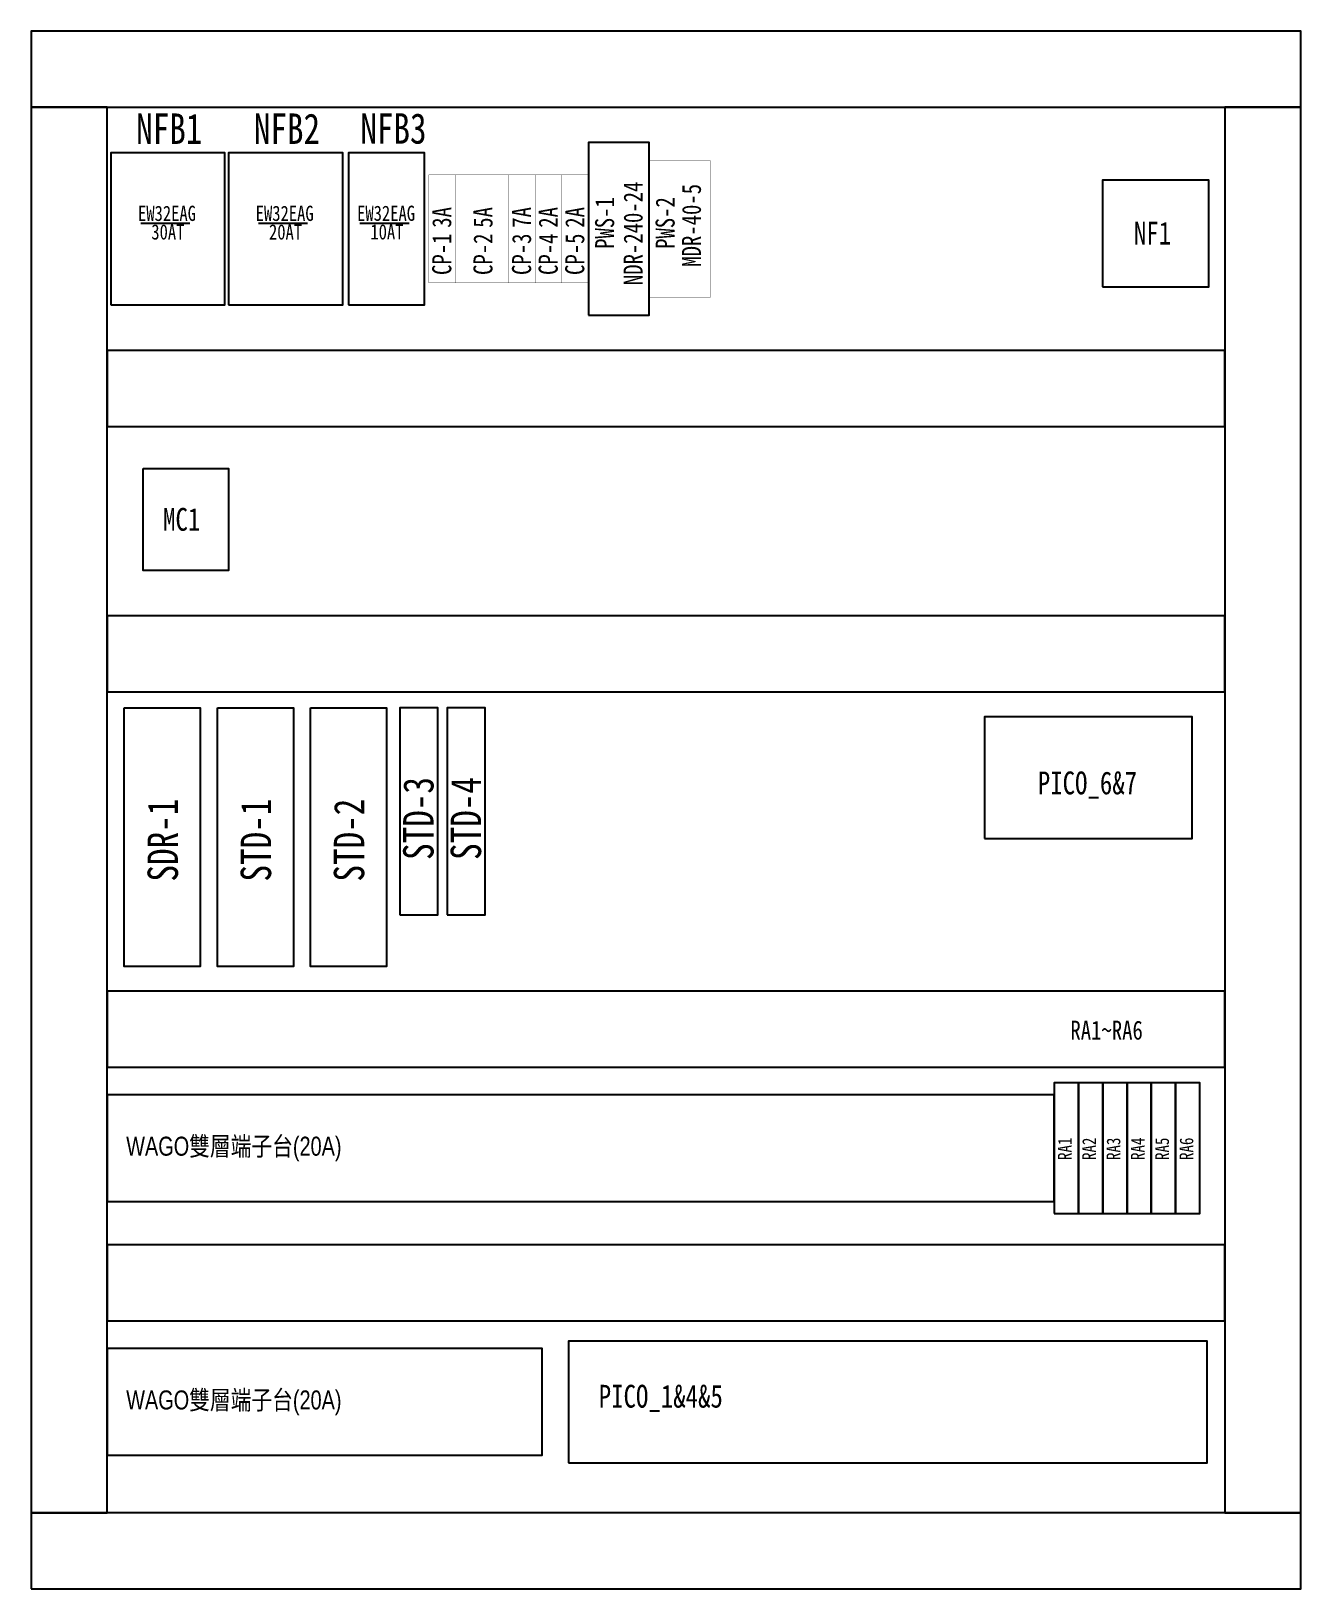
# Model space of a CAD drawing. Header units: millimetres. Extents: x -684 to 5961, y -1281 to 2539.
# Drawn here: x 3906 to 4741, y 1445 to 2469 of the extents above; entities that cross this region are included whole.
import ezdxf
from ezdxf.enums import TextEntityAlignment as Align

# ---------------------------------------------------------------- set-up
doc = ezdxf.new("R2010")
doc.units = ezdxf.units.MM
doc.header["$LTSCALE"] = 5
doc.header["$MEASUREMENT"] = 0
doc.layers.get('0').update_dxf_attribs({"linetype": 'CONTINUOUS'})
doc.layers.add('2', color=2, linetype='CONTINUOUS')
doc.styles.add('新細明體', font='', dxfattribs={"width": 0.8})
doc.styles.add('標楷體', font='', dxfattribs={"width": 0.8})
doc.styles.get('新細明體').set_extended_font_data('新細明體')
doc.styles.get('標楷體').set_extended_font_data('標楷體')

msp = doc.modelspace()

# ---------------------------------------------------------------- texts
at = {"layer": '2', "style": '標楷體', "width": 0.8}
for s, height, p in [('NFB1', 20, (3996.768, 2404.54)), ('NFB2', 20, (4074.154, 2404.54)), ('NFB3', 20, (4144.17, 2404.54)), ('EW32EAG', 10, (3995.26, 2348.901)), ('EW32EAG', 10, (4072.646, 2348.901)), ('EW32EAG', 10, (4139.325, 2348.961)), ('30AT', 10, (3995.833, 2336.601)), ('20AT', 10, (4073.219, 2336.601)), ('10AT', 10, (4139.897, 2336.661)), ('RA1~RA6', 12.5, (4613.18, 1811.842))]:
    msp.add_text(s, height=height, dxfattribs=at).set_placement(p, align=Align.MIDDLE)
for s, height, p in [('NDR-240-24', 12.5, (4308.016, 2301.712)), ('MDR-40-5', 12.5, (4346.388, 2313.799)), ('PWS-1', 12.5, (4289.305, 2325.519)), ('PWS-2', 12.5, (4329.092, 2325.519)), ('3A', 12.5, (4182.166, 2339.423)), ('5A', 12.5, (4209.305, 2339.423)), ('7A', 12.5, (4234.666, 2339.423)), ('2A', 12.5, (4252.166, 2339.423)), ('2A', 12.5, (4269.666, 2339.423)), ('CP-1', 12.5, (4182.205, 2308.388)), ('CP-2', 12.5, (4209.305, 2308.388)), ('CP-3', 12.5, (4234.666, 2308.388)), ('CP-4', 12.5, (4252.166, 2308.388)), ('CP-5', 12.5, (4269.666, 2308.388)), ('STD-3', 20, (4170.551, 1923.871)), ('STD-4', 20, (4201.807, 1923.871)), ('SDR-1', 20, (4002.469, 1909.629)), ('STD-1', 20, (4063.718, 1909.629)), ('STD-2', 20, (4124.967, 1909.629)), ('RA1', 9, (4590.165, 1726.609)), ('RA2', 9, (4606.165, 1726.609)), ('RA4', 9, (4638.165, 1726.609)), ('RA6', 9, (4670.165, 1726.609)), ('RA3', 9, (4622.165, 1726.609)), ('RA5', 9, (4654.165, 1726.609))]:
    msp.add_text(s, height=height, rotation=90, dxfattribs=at).set_placement(p)
at = {"layer": '2', "width": 0.8}
for s, height, style, p in [('NF1', 15, '標楷體', (4631.125, 2328.412)), ('PICO_6&7', 15, '標楷體', (4567.923, 1966.97)), ('WAGO雙層端子台(20A)', 12.5, '新細明體', (3968.421, 1729.408)), ('WAGO雙層端子台(20A)', 12.5, '新細明體', (3968.421, 1562.591)), ('PICO_1&4&5', 15, '標楷體', (4279.173, 1563.79))]:
    msp.add_text(s, height=height, dxfattribs=dict(at, style=style)).set_placement(p)
at = {"layer": '2', "linetype": 'Continuous', "style": '標楷體', "width": 0.8}
msp.add_text('MC1', height=15, dxfattribs=at).set_placement((3992.676, 2140.248))

# ---------------------------------------------------------------- linework, layer by layer
at = {"color": 0, "linetype": 'Continuous'}
for points in [[(3905.912, 1444.663), (4740.912, 1444.663), (4740.912, 2468.663), (3905.912, 2468.663)], [(3905.912, 2418.663), (4740.912, 2418.663), (4740.912, 2468.663), (3905.912, 2468.663)], [(3905.912, 1494.663), (3955.912, 1494.663), (3955.912, 2418.663), (3905.912, 2418.663)], [(4690.912, 1494.663), (4740.912, 1494.663), (4740.912, 2418.663), (4690.912, 2418.663)], [(4272.389, 2281.913), (4312.389, 2281.913), (4312.389, 2395.413), (4272.389, 2395.413)], [(3955.912, 2208.663), (4690.912, 2208.663), (4690.912, 2258.663), (3955.912, 2258.663)], [(3979.682, 2181.226), (4035.682, 2181.226), (4035.682, 2114.026), (3979.682, 2114.026)], [(3955.912, 2034.246), (4690.912, 2034.246), (4690.912, 2084.246), (3955.912, 2084.246)], [(3967.161, 2023.846), (4017.161, 2023.846), (4017.161, 1853.846), (3967.161, 1853.846)], [(4028.41, 2023.846), (4078.41, 2023.846), (4078.41, 1853.846), (4028.41, 1853.846)], [(4089.66, 2023.846), (4139.66, 2023.846), (4139.66, 1853.846), (4089.66, 1853.846)], [(4148.282, 1887.846), (4173.282, 1887.846), (4173.282, 2023.846), (4148.282, 2023.846)], [(4179.538, 1887.846), (4204.538, 1887.846), (4204.538, 2023.846), (4179.538, 2023.846)], [(4532.796, 1937.955), (4669.528, 1937.955), (4669.528, 2017.955), (4532.796, 2017.955)], [(3955.912, 1787.629), (4690.912, 1787.629), (4690.912, 1837.629), (3955.912, 1837.629)], [(4578.579, 1691.403), (4594.579, 1691.403), (4594.579, 1777.403), (4578.579, 1777.403)], [(4594.579, 1691.403), (4610.579, 1691.403), (4610.579, 1777.403), (4594.579, 1777.403)], [(4610.579, 1691.403), (4626.579, 1691.403), (4626.579, 1777.403), (4610.579, 1777.403)], [(4626.579, 1691.403), (4642.579, 1691.403), (4642.579, 1777.403), (4626.579, 1777.403)], [(4642.579, 1691.403), (4658.579, 1691.403), (4658.579, 1777.403), (4642.579, 1777.403)], [(4658.579, 1691.403), (4674.579, 1691.403), (4674.579, 1777.403), (4658.579, 1777.403)], [(3955.912, 1699.403), (4578.579, 1699.403), (4578.579, 1769.403), (3955.912, 1769.403)], [(3955.912, 1620.813), (4690.912, 1620.813), (4690.912, 1670.813), (3955.912, 1670.813)], [(3955.912, 1532.586), (4241.903, 1532.586), (4241.903, 1602.586), (3955.912, 1602.586)], [(4259.26, 1527.586), (4679.26, 1527.586), (4679.26, 1607.586), (4259.26, 1607.586)], [(3905.912, 1444.663), (4740.912, 1444.663), (4740.912, 1494.663), (3905.912, 1494.663)]]:
    msp.add_lwpolyline(points, close=True, dxfattribs=at)
at = {"linetype": 'Continuous'}
for points in [[(3958.396, 2288.663), (4033.396, 2288.663), (4033.396, 2388.663), (3958.396, 2388.663)], [(4035.783, 2288.663), (4110.783, 2288.663), (4110.783, 2388.663), (4035.783, 2388.663)], [(4114.507, 2288.663), (4164.507, 2288.663), (4164.507, 2388.663), (4114.507, 2388.663)], [(4610.485, 2300.676), (4680.485, 2300.676), (4680.485, 2370.676), (4610.485, 2370.676)]]:
    msp.add_lwpolyline(points, close=True, dxfattribs=at)
at = {"linetype": 'ByBlock', "const_width": 0.2}
msp.add_lwpolyline([(4312.389, 2293.663), (4352.389, 2293.663), (4352.389, 2383.663), (4312.389, 2383.663)], close=True, dxfattribs=at)
at = {"const_width": 0.2}
for points in [[(4167.389, 2303.163), (4184.889, 2303.163), (4184.889, 2374.163), (4167.389, 2374.163)], [(4184.889, 2303.163), (4219.889, 2303.163), (4219.889, 2374.163), (4184.889, 2374.163)], [(4219.889, 2303.163), (4237.389, 2303.163), (4237.389, 2374.163), (4219.889, 2374.163)], [(4237.389, 2303.163), (4254.889, 2303.163), (4254.889, 2374.163), (4237.389, 2374.163)], [(4254.889, 2303.163), (4272.389, 2303.163), (4272.389, 2374.163), (4254.889, 2374.163)]]:
    msp.add_lwpolyline(points, close=True, dxfattribs=at)
at = {"layer": '2'}
for p, q in [((3978.001, 2342.361), (4010.341, 2342.361)), ((4055.388, 2342.361), (4087.728, 2342.361)), ((4122.066, 2342.421), (4154.406, 2342.421))]:
    msp.add_line(p, q, dxfattribs=at)

msp.set_redraw_order([(e.dxf.handle, doc.entitydb.next_handle()) for e in msp.query("TEXT MTEXT ATTDEF DIMENSION ARC_DIMENSION")])  # texts and dimensions are drawn at this point

doc.saveas('drawing.dxf')
